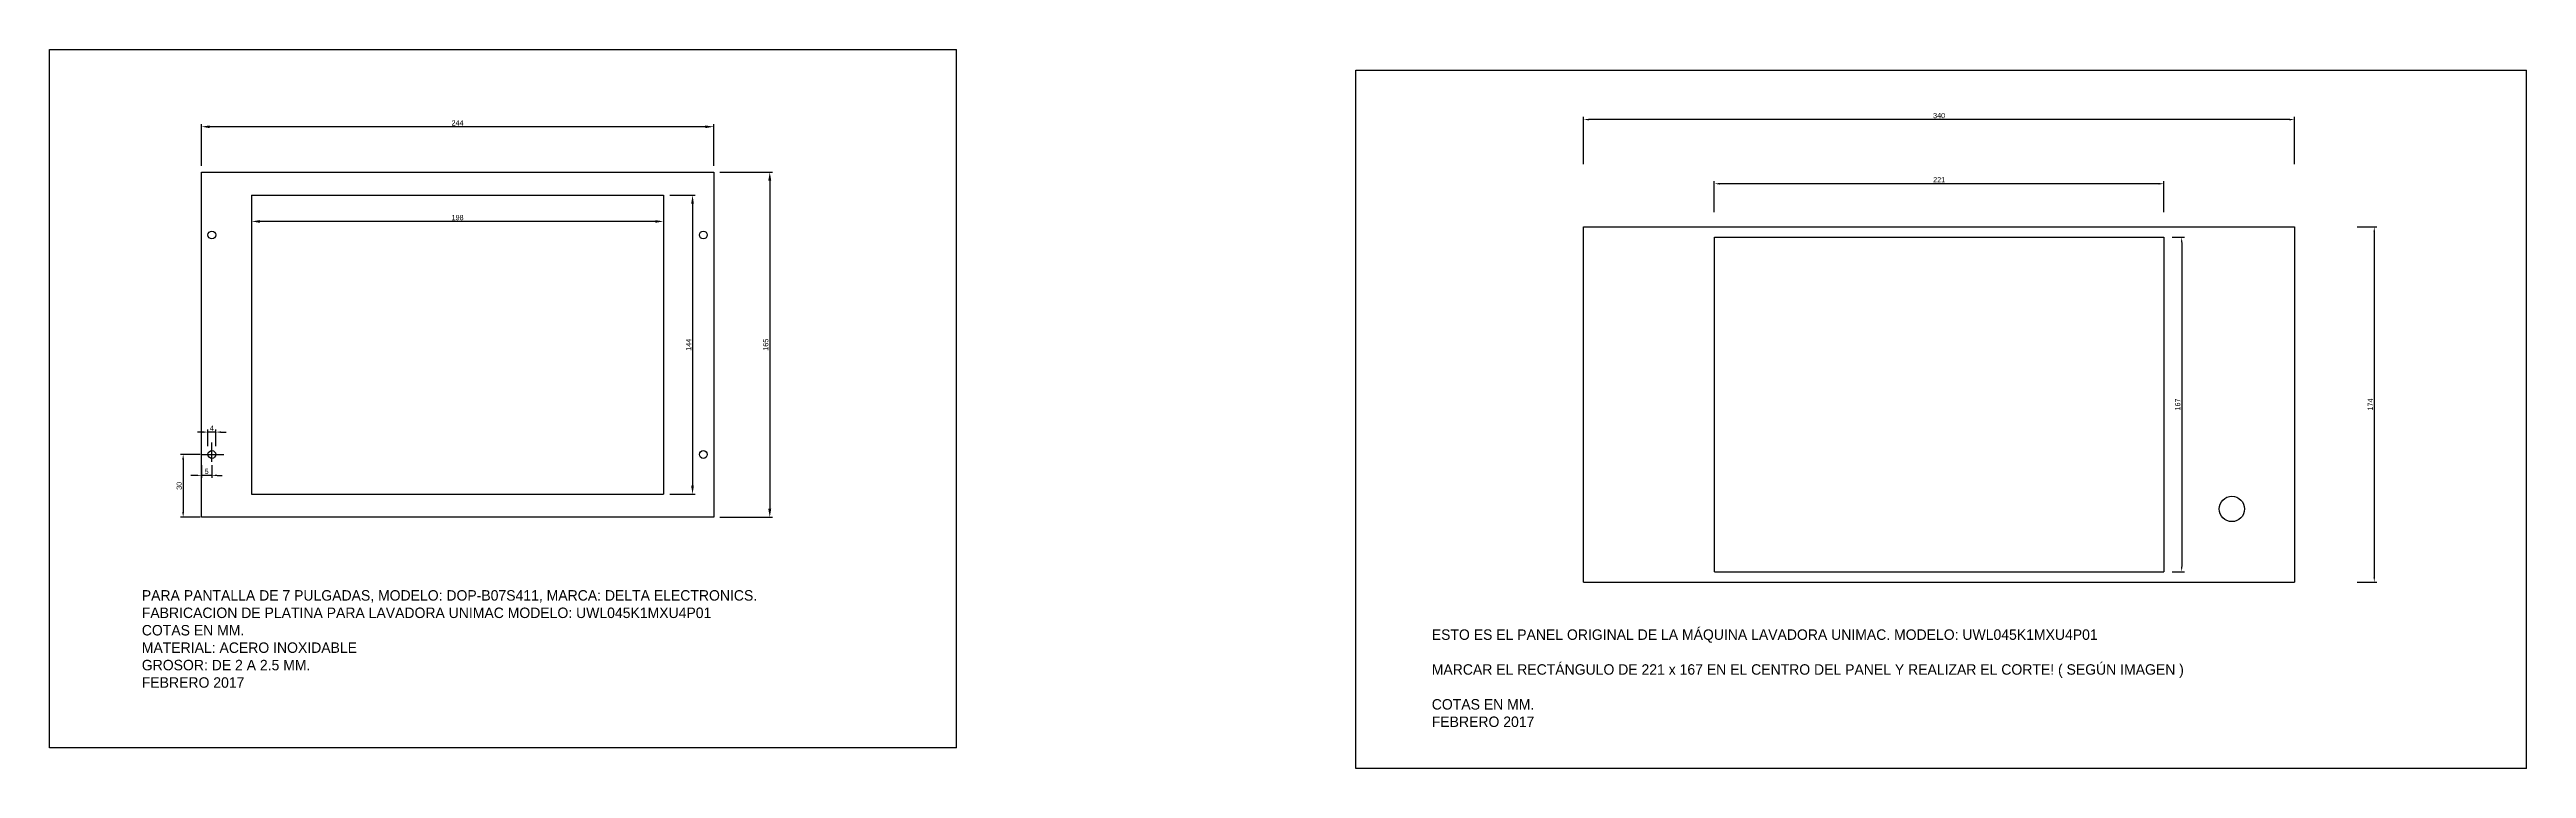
# Model space of a CAD drawing. Header units: millimetres. Extents: x 655 to 3836, y 2239 to 3519.
# Drawn here: x 1843 to 3027, y 2239 to 2583 of the extents above; entities that cross this region are included whole.
import ezdxf

# ---------------------------------------------------------------- set-up
doc = ezdxf.new("R2010")
doc.units = ezdxf.units.MM
doc.dimstyles.new('ISO-25', dxfattribs={"dimtxt": 2.5, "dimasz": 2.5, "dimexe": 1.25, "dimexo": 0.625, "dimtad": 1, "dimtxsty": 'Standard', "dimcen": 2.5, "dimadec": 0, "dimazin": 0, "dimtfac": 1, "dimtmove": 0, "dimatfit": 3, "dimfxl": 1, "dimarcsym": 0})

# ---------------------------------------------------------------- blocks, each defined once
blk = doc.blocks.new('*D27')
at = {"color": 0, "lineweight": -2, "transparency": 16777216}
for p, q in [((2638.7, 2505.5), (2638.7, 2520.3)), ((2851.2, 2519.1), (2641.2, 2519.1)), ((2853.7, 2505.5), (2853.7, 2520.3))]:
    blk.add_line(p, q, dxfattribs=at)
at = {"color": 0, "transparency": 16777216}
for points in [[(2641.2, 2519.5), (2641.2, 2518.7), (2638.7, 2519.1)], [(2851.2, 2519.5), (2851.2, 2518.7), (2853.7, 2519.1)]]:
    blk.add_solid(points, dxfattribs=at)
at = {"layer": 'Defpoints', "color": 0, "transparency": 16777216}
for p in [(2638.7, 2519.1), (2638.7, 2493.5), (2853.7, 2493.5)]:
    blk.add_point(p, dxfattribs=at)
at = {"color": 0, "transparency": 16777216, "insert": (2746.2, 2521), "char_height": 2.5, "attachment_point": 5}
blk.add_mtext('221', dxfattribs=at)
blk = doc.blocks.new('*D28')
at = {"color": 0, "lineweight": -2, "transparency": 16777216}
for p, q in [((2857.7, 2493.5), (2863.5, 2493.5)), ((2862.2, 2491), (2862.2, 2336)), ((2857.7, 2333.5), (2863.5, 2333.5))]:
    blk.add_line(p, q, dxfattribs=at)
at = {"color": 0, "transparency": 16777216}
for points in [[(2861.8, 2491), (2862.6, 2491), (2862.2, 2493.5)], [(2861.8, 2336), (2862.6, 2336), (2862.2, 2333.5)]]:
    blk.add_solid(points, dxfattribs=at)
at = {"layer": 'Defpoints', "color": 0, "transparency": 16777216}
for p in [(2853.7, 2493.5), (2853.7, 2333.5), (2862.2, 2333.5)]:
    blk.add_point(p, dxfattribs=at)
at = {"color": 0, "transparency": 16777216, "insert": (2860.3, 2413.5), "char_height": 2.5, "attachment_point": 5, "rotation": 90}
blk.add_mtext('167', dxfattribs=at)
blk = doc.blocks.new('*D29')
at = {"color": 0, "lineweight": -2, "transparency": 16777216}
for p, q in [((1915.2, 2527.6), (1915.2, 2547.6)), ((2160.2, 2527.6), (2160.2, 2547.6)), ((2156.2, 2546.4), (1919.2, 2546.4))]:
    blk.add_line(p, q, dxfattribs=at)
at = {"color": 0, "transparency": 16777216}
for points in [[(1919.2, 2547), (1919.2, 2545.7), (1915.2, 2546.4)], [(2156.2, 2547), (2156.2, 2545.7), (2160.2, 2546.4)]]:
    blk.add_solid(points, dxfattribs=at)
at = {"layer": 'Defpoints', "color": 0, "transparency": 16777216}
for p in [(1915.2, 2546.4), (1915.2, 2524.6), (2160.2, 2524.6)]:
    blk.add_point(p, dxfattribs=at)
at = {"color": 0, "transparency": 16777216, "insert": (2037.7, 2548.2), "char_height": 2.5, "attachment_point": 5}
blk.add_mtext('244', dxfattribs=at)
blk = doc.blocks.new('*D30')
at = {"color": 0, "lineweight": -2, "transparency": 16777216}
for p, q in [((2163.2, 2524.6), (2188.3, 2524.6)), ((2187, 2520.6), (2187, 2363.6)), ((2163.2, 2359.6), (2188.3, 2359.6))]:
    blk.add_line(p, q, dxfattribs=at)
at = {"color": 0, "transparency": 16777216}
for points in [[(2186.3, 2520.6), (2187.7, 2520.6), (2187, 2524.6)], [(2186.3, 2363.6), (2187.7, 2363.6), (2187, 2359.6)]]:
    blk.add_solid(points, dxfattribs=at)
at = {"layer": 'Defpoints', "color": 0, "transparency": 16777216}
for p in [(2160.2, 2524.6), (2160.2, 2359.6), (2187, 2359.6)]:
    blk.add_point(p, dxfattribs=at)
at = {"color": 0, "transparency": 16777216, "insert": (2185.1, 2442.1), "char_height": 2.5, "attachment_point": 5, "rotation": 90}
blk.add_mtext('165', dxfattribs=at)
blk = doc.blocks.new('*D31')
at = {"color": 0, "lineweight": -2, "transparency": 16777216}
for p, q in [((2139.2, 2513.6), (2151.3, 2513.6)), ((2150.1, 2509.6), (2150.1, 2374.6)), ((2139.2, 2370.6), (2151.3, 2370.6))]:
    blk.add_line(p, q, dxfattribs=at)
at = {"color": 0, "transparency": 16777216}
for points in [[(2149.4, 2509.6), (2150.7, 2509.6), (2150.1, 2513.6)], [(2149.4, 2374.6), (2150.7, 2374.6), (2150.1, 2370.6)]]:
    blk.add_solid(points, dxfattribs=at)
at = {"layer": 'Defpoints', "color": 0, "transparency": 16777216}
for p in [(2136.2, 2513.6), (2136.2, 2370.6), (2150.1, 2370.6)]:
    blk.add_point(p, dxfattribs=at)
at = {"color": 0, "transparency": 16777216, "insert": (2148.2, 2442.1), "char_height": 2.5, "attachment_point": 5, "rotation": 90}
blk.add_mtext('144', dxfattribs=at)
blk = doc.blocks.new('*D32')
at = {"color": 0, "lineweight": -2, "transparency": 16777216}
for p, q in [((1939.2, 2510.6), (1939.2, 2499.8)), ((2132.2, 2501.1), (1943.2, 2501.1)), ((2136.2, 2510.6), (2136.2, 2499.8))]:
    blk.add_line(p, q, dxfattribs=at)
at = {"color": 0, "transparency": 16777216}
for points in [[(1943.2, 2501.7), (1943.2, 2500.4), (1939.2, 2501.1)], [(2132.2, 2501.7), (2132.2, 2500.4), (2136.2, 2501.1)]]:
    blk.add_solid(points, dxfattribs=at)
at = {"layer": 'Defpoints', "color": 0, "transparency": 16777216}
for p in [(1939.2, 2513.6), (2136.2, 2513.6), (1939.2, 2501.1)]:
    blk.add_point(p, dxfattribs=at)
at = {"color": 0, "transparency": 16777216, "insert": (2037.7, 2502.9), "char_height": 2.5, "attachment_point": 5}
blk.add_mtext('198', dxfattribs=at)
blk = doc.blocks.new('*D33')
at = {"color": 0, "lineweight": -2, "transparency": 16777216}
for p, q in [((1915.2, 2384.4), (1915.2, 2378.4)), ((1920.2, 2384.5), (1920.2, 2378.4)), ((1912.7, 2379.6), (1910.2, 2379.6)), ((1920.2, 2379.6), (1915.2, 2379.6)), ((1922.7, 2379.6), (1925.2, 2379.6))]:
    blk.add_line(p, q, dxfattribs=at)
at = {"color": 0, "transparency": 16777216}
for points in [[(1912.7, 2380), (1912.7, 2379.2), (1915.2, 2379.6)], [(1922.7, 2380), (1922.7, 2379.2), (1920.2, 2379.6)]]:
    blk.add_solid(points, dxfattribs=at)
at = {"layer": 'Defpoints', "color": 0, "transparency": 16777216}
for p in [(1915.2, 2385), (1920.2, 2385.1), (1915.2, 2379.6)]:
    blk.add_point(p, dxfattribs=at)
at = {"color": 0, "transparency": 16777216, "insert": (1917.7, 2381.5), "char_height": 2.5, "attachment_point": 5}
blk.add_mtext('5', dxfattribs=at)
blk = doc.blocks.new('*D34')
at = {"color": 0, "lineweight": -2, "transparency": 16777216}
for p, q in [((1914.6, 2389.6), (1905.2, 2389.6)), ((1906.5, 2387.1), (1906.5, 2362.1)), ((1914.6, 2359.6), (1905.2, 2359.6))]:
    blk.add_line(p, q, dxfattribs=at)
at = {"color": 0, "transparency": 16777216}
for points in [[(1906, 2387.1), (1906.9, 2387.1), (1906.5, 2389.6)], [(1906, 2362.1), (1906.9, 2362.1), (1906.5, 2359.6)]]:
    blk.add_solid(points, dxfattribs=at)
at = {"layer": 'Defpoints', "color": 0, "transparency": 16777216}
for p in [(1915.2, 2389.6), (1906.5, 2359.6), (1915.2, 2359.6)]:
    blk.add_point(p, dxfattribs=at)
at = {"color": 0, "transparency": 16777216, "insert": (1904.6, 2374.6), "char_height": 2.5, "attachment_point": 5, "rotation": 90}
blk.add_mtext('30', dxfattribs=at)
blk = doc.blocks.new('*D35')
at = {"color": 0, "lineweight": -2, "transparency": 16777216}
for p, q in [((1915.8, 2400.3), (1913.3, 2400.3)), ((1918.3, 2393.6), (1918.3, 2401.6)), ((1922.1, 2400.3), (1918.3, 2400.3)), ((1922.1, 2393.6), (1922.1, 2401.6)), ((1924.6, 2400.3), (1927.1, 2400.3))]:
    blk.add_line(p, q, dxfattribs=at)
at = {"color": 0, "transparency": 16777216}
for points in [[(1915.8, 2400.7), (1915.8, 2399.9), (1918.3, 2400.3)], [(1924.6, 2400.7), (1924.6, 2399.9), (1922.1, 2400.3)]]:
    blk.add_solid(points, dxfattribs=at)
at = {"layer": 'Defpoints', "color": 0, "transparency": 16777216}
for p in [(1918.3, 2400.3), (1918.3, 2389.6), (1922.1, 2389.6)]:
    blk.add_point(p, dxfattribs=at)
at = {"color": 0, "transparency": 16777216, "insert": (1920.2, 2402.2), "char_height": 2.5, "attachment_point": 5}
blk.add_mtext('4', dxfattribs=at)
blk = doc.blocks.new('*D36')
at = {"color": 0, "lineweight": -2, "transparency": 16777216}
for p, q in [((2576.2, 2528.5), (2576.2, 2551.1)), ((2913.7, 2549.8), (2578.7, 2549.8)), ((2916.2, 2528.5), (2916.2, 2551.1))]:
    blk.add_line(p, q, dxfattribs=at)
at = {"color": 0, "transparency": 16777216}
for points in [[(2578.7, 2550.2), (2578.7, 2549.4), (2576.2, 2549.8)], [(2913.7, 2550.2), (2913.7, 2549.4), (2916.2, 2549.8)]]:
    blk.add_solid(points, dxfattribs=at)
at = {"layer": 'Defpoints', "color": 0, "transparency": 16777216}
for p in [(2576.2, 2549.8), (2576.2, 2498.5), (2916.2, 2498.5)]:
    blk.add_point(p, dxfattribs=at)
at = {"color": 0, "transparency": 16777216, "insert": (2746.2, 2551.7), "char_height": 2.5, "attachment_point": 5}
blk.add_mtext('340', dxfattribs=at)
blk = doc.blocks.new('*D37')
at = {"color": 0, "lineweight": -2, "transparency": 16777216}
for p, q in [((2946.2, 2498.5), (2955.6, 2498.5)), ((2954.3, 2496), (2954.3, 2331)), ((2946.2, 2328.5), (2955.6, 2328.5))]:
    blk.add_line(p, q, dxfattribs=at)
at = {"color": 0, "transparency": 16777216}
for points in [[(2953.9, 2496), (2954.7, 2496), (2954.3, 2498.5)], [(2953.9, 2331), (2954.7, 2331), (2954.3, 2328.5)]]:
    blk.add_solid(points, dxfattribs=at)
at = {"layer": 'Defpoints', "color": 0, "transparency": 16777216}
for p in [(2916.2, 2498.5), (2916.2, 2328.5), (2954.3, 2328.5)]:
    blk.add_point(p, dxfattribs=at)
at = {"color": 0, "transparency": 16777216, "insert": (2952.4, 2413.5), "char_height": 2.5, "attachment_point": 5, "rotation": 90}
blk.add_mtext('174', dxfattribs=at)

msp = doc.modelspace()

# ---------------------------------------------------------------- linework, layer by layer
for p, q in [((1842.577, 2249.311), (1842.577, 2583.311)), ((1842.577, 2583.311), (2276.372, 2583.311)), ((2276.372, 2249.311), (2276.372, 2583.311)), ((2467.34, 2239.381), (2467.34, 2573.381)), ((2467.34, 2573.381), (3027.082, 2573.381)), ((3027.082, 2239.381), (3027.082, 2573.381)), ((1915.21, 2524.609), (2160.21, 2524.609)), ((1915.21, 2379.609), (1915.21, 2524.609)), ((1915.21, 2359.609), (1915.21, 2524.609)), ((2160.21, 2524.609), (2160.21, 2379.609)), ((2160.21, 2524.609), (2160.21, 2359.609)), ((1939.21, 2513.609), (2136.21, 2513.609)), ((1939.21, 2513.609), (1939.21, 2370.609)), ((2136.21, 2513.609), (2136.21, 2370.609)), ((2576.22, 2328.526), (2576.22, 2498.526)), ((2576.22, 2498.526), (2916.22, 2498.526)), ((2638.72, 2333.526), (2638.72, 2493.526)), ((2638.72, 2493.526), (2853.72, 2493.526)), ((2853.72, 2493.526), (2853.72, 2333.526)), ((2916.22, 2498.526), (2916.22, 2328.526)), ((1920.21, 2386.114), (1920.21, 2395.271)), ((1915.21, 2389.609), (1925.941, 2389.609)), ((1939.21, 2370.609), (2136.21, 2370.609)), ((2160.21, 2359.609), (1915.21, 2359.609)), ((2638.72, 2333.526), (2853.72, 2333.526)), ((2576.22, 2328.526), (2916.22, 2328.526)), ((2276.372, 2249.311), (1842.577, 2249.311)), ((3027.082, 2239.381), (2467.34, 2239.381))]:
    msp.add_line(p, q)
for centre, radius in [((1920.21, 2494.609), 1.871), ((2155.21, 2494.609), 1.871), ((1920.21, 2389.609), 1.871), ((2155.21, 2389.609), 1.871), ((2886.22, 2363.526), 6.044)]:
    msp.add_circle(centre, radius)

# ---------------------------------------------------------------- texts
at = {"char_height": 5, "attachment_point": 1}
for s, insert, width in [('PARA PANTALLA DE 7 PULGADAS, MODELO: DOP-B07S411, MARCA: DELTA ELECTRONICS.\\PFABRICACION DE PLATINA PARA LAVADORA UNIMAC MODELO: UWL045K1MXU4P01\\PCOTAS EN MM.\\PMATERIAL: ACERO INOXIDABLE\\PGROSOR: DE 2 A 2.5 MM.\\PFEBRERO 2017', (1886.702, 2324.684), 393.96166), ('ESTO ES EL PANEL ORIGINAL DE LA MÁQUINA LAVADORA UNIMAC. MODELO: UWL045K1MXU4P01\\P\\PMARCAR EL RECTÁNGULO DE 221 x 167 EN EL CENTRO DEL PANEL Y REALIZAR EL CORTE! ( SEGÚN IMAGEN )\\P\\PCOTAS EN MM.\\PFEBRERO 2017', (2503.584, 2305.908), 461.03515)]:
    msp.add_mtext(s, dxfattribs=dict(at, insert=insert, width=width))

# ---------------------------------------------------------------- dimensions: what is measured, and where the dimension line sits
for base, p1, p2, text, override, picture, middle in [((1915.21, 2546.351), (2160.21, 2524.609), (1915.21, 2524.609), '244', {"dimasz": 4, "dimexo": 3}, '*D29', (2037.71, 2548.226)), ((1939.21, 2501.068), (2136.21, 2513.609), (1939.21, 2513.609), '198', {"dimasz": 4, "dimexo": 3}, '*D32', (2037.71, 2502.943)), ((2638.72, 2519.092), (2853.72, 2493.526), (2638.72, 2493.526), '221', {"dimexo": 12}, '*D27', (2746.22, 2520.967)), ((1918.339, 2400.325), (1922.081, 2389.609), (1918.339, 2389.609), '4', {"dimexo": 4}, '*D35', (1920.21, 2402.2))]:
    dim = msp.add_linear_dim(base=base, p1=p1, p2=p2, text=text, dimstyle='ISO-25', override=override)
    dim.commit()
    dim.dimension.update_dxf_attribs({"geometry": picture, "text_midpoint": middle})
dim = msp.add_linear_dim(base=(2576.22, 2549.802), p1=(2916.22, 2498.526), p2=(2576.22, 2498.526), dimstyle='ISO-25', override={"dimexo": 30})
dim.commit()
dim.dimension.update_dxf_attribs({"geometry": '*D36', "text_midpoint": (2746.22, 2551.677)})
dim = msp.add_linear_dim(base=(2187.008, 2359.609), p1=(2160.21, 2524.609), p2=(2160.21, 2359.609), angle=90, dimstyle='ISO-25', override={"dimasz": 4, "dimexo": 3})
dim.commit()
dim.dimension.update_dxf_attribs({"geometry": '*D30', "text_midpoint": (2185.133, 2442.109)})
for base, p1, p2, text, override, picture, middle in [((2150.07, 2370.609), (2136.21, 2513.609), (2136.21, 2370.609), '144', {"dimasz": 4, "dimexo": 3}, '*D31', (2148.195, 2442.109)), ((2862.214, 2333.526), (2853.72, 2493.526), (2853.72, 2333.526), '167', {"dimexo": 4}, '*D28', (2860.339, 2413.526)), ((2954.309, 2328.526), (2916.22, 2498.526), (2916.22, 2328.526), '174', {"dimexo": 30}, '*D37', (2952.434, 2413.526))]:
    dim = msp.add_linear_dim(base=base, p1=p1, p2=p2, angle=90, text=text, dimstyle='ISO-25', override=override)
    dim.commit()
    dim.dimension.update_dxf_attribs({"geometry": picture, "text_midpoint": middle})
dim = msp.add_linear_dim(base=(1906.455, 2359.609), p1=(1915.21, 2389.609), p2=(1915.21, 2359.609), angle=90, dimstyle='ISO-25')
dim.commit()
dim.dimension.update_dxf_attribs({"geometry": '*D34', "text_midpoint": (1904.58, 2374.609)})
dim = msp.add_linear_dim(base=(1915.21, 2379.609), p1=(1920.21, 2385.106), p2=(1915.21, 2385.034), dimstyle='ISO-25')
dim.commit()
dim.dimension.update_dxf_attribs({"geometry": '*D33', "text_midpoint": (1917.71, 2381.484)})

doc.saveas('drawing.dxf')
